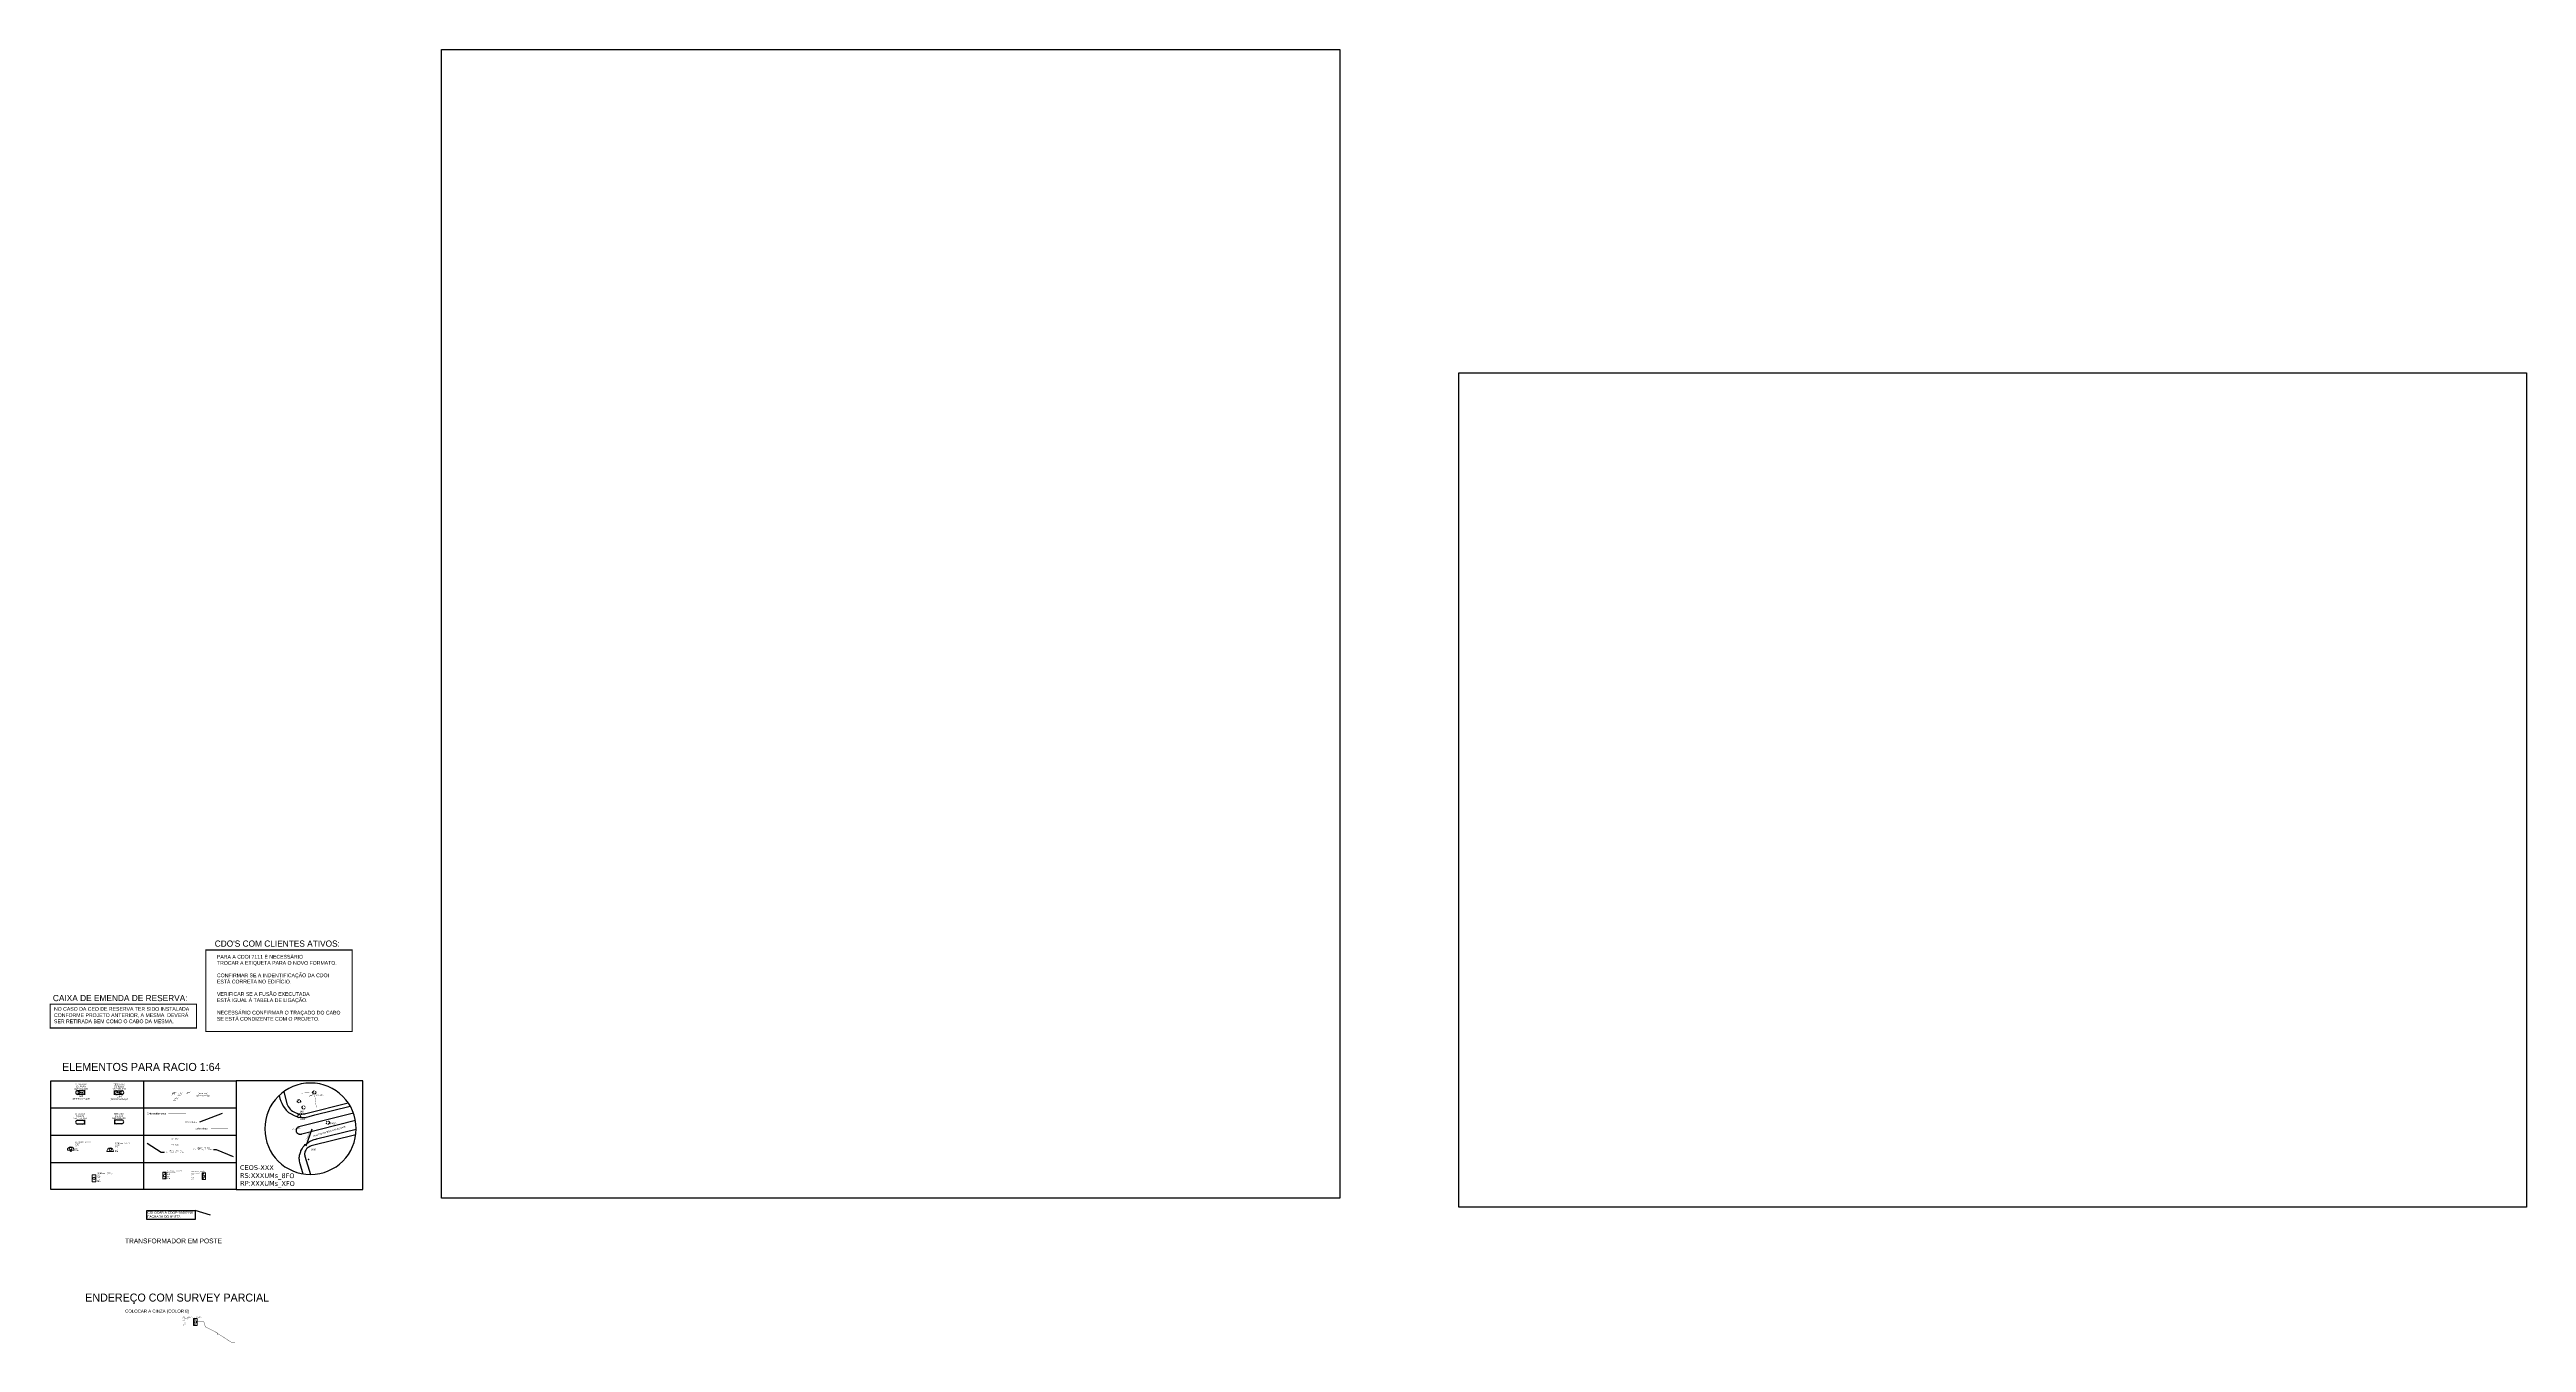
# Model space of a CAD drawing. Header units: metres. Extents: x -3001 to -785, y 7610 to 10181.
# Drawn here: x -3001 to -1450, y 7610 to 8420 of the extents above.
import ezdxf
from ezdxf.enums import TextEntityAlignment as Align

# ---------------------------------------------------------------- set-up
doc = ezdxf.new("R2010")
doc.units = ezdxf.units.M
doc.header["$LTSCALE"] = 0.001
doc.header["$PDMODE"] = 33
doc.header["$PDSIZE"] = 0.5
doc.linetypes.add('PHANTOM2', pattern=[1.25, 0.625, -0.125, 0.125, -0.125, 0.125, -0.125])
doc.layers.get('Defpoints').update_dxf_attribs({"color": 1})
for name, color, linetype in [('10.0-Cartográfico', 252, 'Continuous'), ('10.1-Caixas Subterrâneas', 5, 'Continuous'), ('10.2-Nº Policía', 7, 'Continuous'), ('10.3 - Caixas Subterrâneas', 5, 'Continuous'), ('10.3-Nome das Ruas', 252, 'Continuous'), ('20.4-CEOS', 1, 'Continuous'), ('20.5-CEO', 1, 'Continuous'), ('20.8-Legenda', 1, 'Continuous'), ('90.0-Infra-estruturas novas', 30, 'Continuous'), ('90.1-Celulização - CABO 1', 6, 'Continuous'), ('CAP a instalar', 1, 'Continuous'), ('CD a instalar', 1, 'Continuous'), ('Folga', 1, 'Continuous'), ('label_cabos', 7, 'Continuous'), ('Legenda', 1, 'Continuous'), ('Nós', 1, 'Continuous'), ('Subida Lateral', 5, 'Continuous')]:
    doc.layers.add(name, color=color, linetype=linetype)
for name, color, linetype, lineweight in [('10.1-Caixas Subt. @PROJ', 180, 'Continuous', 0), ('10.4-Postes', 1, 'Continuous', 0), ("20.0-LEGENDA DOS CDO'S", 1, 'Continuous', 0), ('20.1-CDO_INTERIOR', 1, 'Continuous', 0), ('20.2-CDO_POSTE', 1, 'Continuous', 5), ('20.3-CDO_SUBTERRÂNEA', 1, 'Continuous', 5), ('20.6-CORDOALHA_SUPORTE', 7, 'Continuous', 25)]:
    doc.layers.add(name, color=color, linetype=linetype, lineweight=lineweight)
for name, color, linetype, plot in [('10.6-Traçado Aéreo', 1, 'Continuous', False), ('DROP DE CLIENTE', 140, 'Continuous', False), ('EXTRA', 50, 'Continuous', False)]:
    doc.layers.add(name, color=color, linetype=linetype, plot=plot)
doc.layers.get('10.4-Postes').off()
doc.styles.add('ARIAL', font='arial.ttf')
doc.styles.add('siredit', font='verdana.ttf')
doc.linetypes.add('FENCELINE1', pattern='A,0.25,-0.1,[133,ltypeshp.shx,S=0.1,R=0,X=-0.1,Y=0],-0.1,1', length=1.45)
doc.dimstyles.new('CC', dxfattribs={"dimtxt": 0.8, "dimasz": 2, "dimexe": 0.18, "dimexo": 0.0625, "dimgap": 0.09, "dimtad": 0, "dimdec": 0, "dimrnd": 1, "dimzin": 0, "dimdsep": 46, "dimtxsty": 'siredit', "dimblk": 'NONE', "dimcen": 0, "dimse1": 1, "dimse2": 1, "dimsd1": 1, "dimsd2": 1, "dimclrt": 7, "dimadec": 0, "dimazin": 0, "dimtfac": 1, "dimtdec": 0, "dimtofl": 0, "dimtmove": 0, "dimatfit": 3, "dimfxl": 0, "dimtolj": 1, "dimtzin": 0, "dimarcsym": 0})
doc.dimstyles.new('CL', dxfattribs={"dimtxt": 0.8, "dimasz": 2, "dimexe": 0.18, "dimexo": 0.0625, "dimgap": 0.09, "dimtad": 0, "dimdec": 0, "dimrnd": 1, "dimzin": 0, "dimdsep": 46, "dimtxsty": 'siredit', "dimblk": 'NONE', "dimcen": 0, "dimse1": 1, "dimse2": 1, "dimsd1": 1, "dimsd2": 1, "dimclrt": 7, "dimadec": 0, "dimazin": 0, "dimtfac": 1, "dimtdec": 0, "dimtofl": 0, "dimtmove": 0, "dimatfit": 3, "dimfxl": 0, "dimtolj": 1, "dimtzin": 0, "dimarcsym": 0})

# ---------------------------------------------------------------- blocks, each defined once
blk = doc.blocks.new('CORDOALHA')
at = {"layer": '20.6-CORDOALHA_SUPORTE', "const_width": 0.4}
for points in [[(-7.2, 0), (-9.5, 1.2, 1.175638), (-9.7, -1.3), (-7.2, 0)], [(7.3, 0), (9.8, -1.3, 1.175638), (9.7, 1.2), (7.3, 0)]]:
    blk.add_lwpolyline(points, format="xyb", dxfattribs=at)
for points in [[(-6.6, 0), (-2.1, 0)], [(2, 0), (6.5, 0)]]:
    blk.add_lwpolyline(points, dxfattribs=at)
at = {"layer": '20.6-CORDOALHA_SUPORTE', "style": 'ARIAL'}
blk.add_text('4,8', height=1.8, dxfattribs=at).set_placement((0.1, 0), align=Align.MIDDLE_CENTER)
blk = doc.blocks.new('A$C07E14978')
at = {"layer": 'Folga', "color": 1, "const_width": 0.137}
for points in [[(2.2, 0.3), (0, 0.3), (0.5, 0.1)], [(2.2, 2.9), (4.4, 2.9), (4, 3.1)]]:
    blk.add_lwpolyline(points, dxfattribs=at)
at = {"layer": 'Folga', "color": 1, "const_width": 0.146}
blk.add_lwpolyline([(2.2, 2.9, 1.000012), (2.2, 0.3, 0.999978)], format="xyb", close=True, dxfattribs=at)
at = {"layer": 'Folga', "color": 1}
blk.add_text('10m', height=0.659, dxfattribs=at).set_placement((1.4, 1.3))
blk = doc.blocks.new('CEO_CT_DRT')
at = {"layer": '20.5-CEO', "color": 0}
for p, q in [((-1.6, 1.3), (1.8, 1.3)), ((1.8, -1.1), (-1.6, -1.1))]:
    blk.add_line(p, q, dxfattribs=at)
blk.add_lwpolyline([(-2.8, 1.5), (-2.8, -1.4)], dxfattribs=at)
for centre, start, end in [((-1.6, 0.1), 90, 270), ((1.8, 0.1), 270, 90)]:
    blk.add_arc(centre, 1.2, start, end, dxfattribs=at)
at = {"layer": '20.5-CEO', "color": 7, "style": 'siredit'}
for tag, p in [('CEO_Nº', (0.1, 5.6)), ('LOCAL', (0.1, 4.2)), ('SAP', (0.1, 3)), ('FIBRAS_RESERVA', (0.1, -1.9))]:
    blk.add_attdef(tag, text='', height=1.01, dxfattribs=at).set_placement(p, align=Align.TOP_CENTER)
blk = doc.blocks.new('CEO_CT_ESQ')
at = {"layer": '20.5-CEO', "color": 0}
for p, q in [((-1.6, 1.2), (1.8, 1.2)), ((1.8, -1.2), (-1.6, -1.2))]:
    blk.add_line(p, q, dxfattribs=at)
blk.add_lwpolyline([(3, -1.4), (3, 1.5)], dxfattribs=at)
for centre, start, end in [((-1.6, 0), 90, 270), ((1.8, 0), 270, 90)]:
    blk.add_arc(centre, 1.2, start, end, dxfattribs=at)
at = {"layer": '20.5-CEO', "color": 7, "style": 'siredit'}
for tag, p in [('CEO_Nº', (0.1, 5.6)), ('LOCAL', (0.1, 4.2)), ('SAP', (0.1, 3)), ('FIBRAS_RESERVA', (0.1, -1.9))]:
    blk.add_attdef(tag, text='', height=1.01, dxfattribs=at).set_placement(p, align=Align.TOP_CENTER)
blk = doc.blocks.new('*D75')
at = {"layer": 'Defpoints', "color": 0}
for p in [(-2931.9, 7735.8), (-2913.6, 7738.1), (-2913.6, 7736.2)]:
    blk.add_point(p, dxfattribs=at)
at = {"layer": 'label_cabos', "color": 7, "insert": (-2922.8, 7737.9), "char_height": 0.8, "attachment_point": 5, "rotation": 1.3239, "style": 'siredit'}
blk.add_mtext('\\A1;CC=18m', dxfattribs=at)
blk = doc.blocks.new('_None')
blk = doc.blocks.new('*D76')
at = {"layer": 'Defpoints', "color": 0, "ltscale": 0.5}
for p in [(-2931.7, 7735.6), (-2913.4, 7736), (-2913.4, 7734.6)]:
    blk.add_point(p, dxfattribs=at)
at = {"layer": 'label_cabos', "color": 7, "ltscale": 0.5, "insert": (-2922.5, 7734.4), "char_height": 0.8, "attachment_point": 5, "rotation": 1.3239, "style": 'siredit'}
blk.add_mtext('\\A1;CL=18m', dxfattribs=at)
blk = doc.blocks.new('DV')
at = {"linetype": 'Continuous'}
blk.add_circle((0, 0), 0.00000275, dxfattribs=at)
blk = doc.blocks.new('MHMZ')
at = {"layer": '10.3 - Caixas Subterrâneas', "linetype": 'PHANTOM2'}
blk.add_circle((0, 0), 1, dxfattribs=at)
blk = doc.blocks.new('FNDM')
at = {"color": 0}
for p, q in [((0, 0.000002), (-0.000002, 0)), ((0.000001, 0.000001), (-0.000001, 0.000001)), ((-0.000001, 0.000001), (-0.000001, -0.000001)), ((0.000002, 0), (0, 0.000002)), ((0.000001, -0.000001), (0.000001, 0.000001)), ((-0.000002, 0), (0, -0.000002)), ((-0.000001, -0.000001), (0.000001, -0.000001)), ((0, -0.000002), (0.000002, 0))]:
    blk.add_line(p, q, dxfattribs=at)
blk = doc.blocks.new('A$C30E733EA')
at = {"layer": '20.8-Legenda', "color": 7, "style": 'siredit'}
for tag, p in [('CEOS-X', (8.4, 12.4)), ('RS:', (8.5, 7.4)), ('RP:', (8.5, 2.4))]:
    blk.add_attdef(tag, text='', height=2.99, rotation=359.69, dxfattribs=at).set_placement(p, align=Align.MIDDLE_CENTER)
blk = doc.blocks.new('*D77')
at = {"layer": 'Defpoints', "color": 0}
for p in [(-2827, 7748.2), (-2866.2, 7739.4), (-2865.9, 7738.3)]:
    blk.add_point(p, dxfattribs=at)
at = {"color": 7, "insert": (-2846.7, 7744.4), "char_height": 0.8, "attachment_point": 5, "rotation": 14.1599, "style": 'siredit'}
blk.add_mtext('\\A1;CC=40m', dxfattribs=at)
blk = doc.blocks.new('*D78')
at = {"layer": 'Defpoints', "color": 0}
for p in [(-2836.9, 7744.3), (-2841.6, 7734), (-2840.6, 7733.7)]:
    blk.add_point(p, dxfattribs=at)
at = {"color": 7, "insert": (-2839.8, 7739.4), "char_height": 0.8, "attachment_point": 5, "rotation": 71.1144, "style": 'siredit'}
blk.add_mtext('\\A1;CL=11m', dxfattribs=at)
blk = doc.blocks.new('CEOS_RP_CT_DRT')
at = {"layer": '20.4-CEOS', "color": 0}
for p, q in [((-4.5, 1.2), (-1.2, 1.2)), ((-1.2, -1.2), (-4.5, -1.2))]:
    blk.add_line(p, q, dxfattribs=at)
for points in [[(-5.7, -1.4), (-5.7, 1.4)], [(-3.8, 0), (-4.6, 0)], [(-2.5, 0.5), (-1.5, 0.5)], [(-2.5, -0.5), (-1.5, -0.5)]]:
    blk.add_lwpolyline(points, dxfattribs=at)
blk.add_lwpolyline([(-3.8, 0, 0, 1.47, 0), (-2.4, 0, 1.47, 1.47, 0)], format="xyseb", dxfattribs=at)
for centre, start, end in [((-4.5, 0), 90, 270), ((-1.2, 0), 270, 90)]:
    blk.add_arc(centre, 1.19, start, end, dxfattribs=at)
at = {"layer": '20.4-CEOS', "color": 7, "style": 'siredit'}
for tag, p in [('Nº_DA_CEOS', (-2.9, 5.6)), ('LOCAL', (-2.9, 4.2)), ('SAP', (-2.9, 2.8)), ('RACIO_SPLITAGEM', (-2.9, -1.9)), ('FIBRAS_SPLITTER', (-2.9, -3.6)), ('RESERVA_FINAIS', (-2.9, -6.4)), ('FIBRAS_TOP_C', (-2.9, -5.1))]:
    blk.add_attdef(tag, text='', height=1.01, dxfattribs=at).set_placement(p, align=Align.TOP_CENTER)
blk = doc.blocks.new('CEOS_RP_CT_ESQ')
at = {"layer": '20.4-CEOS', "color": 0}
for p, q in [((1.2, 1.2), (4.5, 1.2)), ((4.5, -1.2), (1.2, -1.2))]:
    blk.add_line(p, q, dxfattribs=at)
for points in [[(2.5, 0.5), (1.5, 0.5)], [(3.8, 0), (4.6, 0)], [(5.7, 1.4), (5.7, -1.4)], [(2.5, -0.5), (1.5, -0.5)]]:
    blk.add_lwpolyline(points, dxfattribs=at)
blk.add_lwpolyline([(3.8, 0, 0, 1.47, 0), (2.4, 0, 1.47, 1.47, 0)], format="xyseb", dxfattribs=at)
for centre, start, end in [((1.2, 0), 90, 270), ((4.5, 0), 270, 90)]:
    blk.add_arc(centre, 1.19, start, end, dxfattribs=at)
at = {"layer": '20.4-CEOS', "color": 7, "style": 'siredit'}
for tag, p in [('Nº_DA_CEOS', (3.3, 5.6)), ('LOCAL', (3.3, 4.2)), ('SAP', (3.3, 2.8)), ('RACIO_SPLITAGEM', (3.3, -1.9)), ('FIBRAS_SPLITTER', (3.3, -3.6)), ('RESERVA_FINAIS', (3.3, -6.4)), ('FIBRAS_TOP_C', (3.3, -5.1))]:
    blk.add_attdef(tag, text='', height=1.01, dxfattribs=at).set_placement(p, align=Align.TOP_CENTER)
blk = doc.blocks.new('CDOE_CT_CS_DESENHO')
at = {"layer": '20.1-CDO_INTERIOR', "color": 0, "lineweight": 18}
blk.add_lwpolyline([(1.1, -2.1), (1.1, 2.1), (-1.1, 2.1), (-1.1, -2.1)], close=True, dxfattribs=at)
blk.add_circle((0, 0), 0.68, dxfattribs=at)
blk = doc.blocks.new('CDOE_CT_POST_DESENHO')
at = {"color": 0}
blk.add_line((2.1, 0.4), (-2.1, 0.4), dxfattribs=at)
for centre, radius in [((0, 1.4), 0.733), ((0, 0), 0.393)]:
    blk.add_circle(centre, radius, dxfattribs=at)
blk.add_arc((0, 0.4), 2.12, 0, 180, dxfattribs=at)
blk = doc.blocks.new('CDOE_CT_FAC_DESENHO')
at = {"color": 0}
blk.add_line((2.1, 0), (-2.1, 0), dxfattribs=at)
blk.add_circle((0, 1), 0.733, dxfattribs=at)
blk.add_arc((0, 0), 2.12, 0, 180, dxfattribs=at)
blk = doc.blocks.new('CDOE_CT_CS')
at = {"layer": "20.0-LEGENDA DOS CDO'S", "color": 0, "style": 'ARIAL'}
for tag, p in [('CDO_N', (0.2, 5.2)), ('CAIXA_SUBTERRANEA', (0.2, 4)), ('SAP', (0.2, 2.9)), ('1:XX', (0.2, 1.2)), ('UMS', (0.2, 0.2))]:
    blk.add_attdef(tag, p, '', height=0.68, rotation=359.9724, dxfattribs=at)
blk.add_attdef('FIBRAS_UTILIZADAS', text='', height=0.68, rotation=359.9724, dxfattribs=at).set_placement((7.9, 5.2), align=Align.CENTER)
blk = doc.blocks.new('CDOI_CT_DRT')
at = {"layer": '20.1-CDO_INTERIOR', "color": 0, "lineweight": 18}
blk.add_lwpolyline([(2.1, -2.1), (2.1, 2.1), (0, 2.1), (0, -2.1)], close=True, dxfattribs=at)
blk.add_circle((1.1, 0), 0.68, dxfattribs=at)
blk.add_arc((0, 0), 2.13, 269.9724, 89.9724, dxfattribs=at)
at = {"layer": "20.0-LEGENDA DOS CDO'S", "color": 0, "style": 'ARIAL'}
for tag, p in [('CDO_N', (2.6, 2.7)), ('SURVEY', (2.6, 1.6)), ('SAP', (2.6, 0.6)), ('1:XX', (2.6, -1.1)), ('UMS', (2.6, -2.1))]:
    blk.add_attdef(tag, p, '', height=0.68, rotation=359.9724, dxfattribs=at)
blk.add_attdef('FIBRAS_UTILIZADAS', text='', height=0.68, rotation=359.9724, dxfattribs=at).set_placement((10.3, 2.7), align=Align.CENTER)
blk = doc.blocks.new('CDOI_CT_ESQ')
at = {"layer": '20.1-CDO_INTERIOR', "color": 0, "lineweight": 18}
blk.add_lwpolyline([(-2.1, -2.1), (-2.1, 2.1), (0, 2.1), (0, -2.1)], close=True, dxfattribs=at)
blk.add_circle((-1.1, 0), 0.68, dxfattribs=at)
blk.add_arc((0, 0), 2.13, 90.0276, 270.0276, dxfattribs=at)
at = {"layer": "20.0-LEGENDA DOS CDO'S", "color": 0, "style": 'ARIAL'}
for tag, p in [('SURVEY', (-9.3, 1.6)), ('SAP', (-9.3, 0.6)), ('CDO_N', (-9.3, 2.7)), ('1:XX', (-9.3, -1.1)), ('UMS', (-9.3, -2.1))]:
    blk.add_attdef(tag, p, '', height=0.68, rotation=359.9724, dxfattribs=at)
blk.add_attdef('FIBRAS_UTILIZADAS', text='', height=0.68, rotation=359.9724, dxfattribs=at).set_placement((-1.6, 2.7), align=Align.CENTER)
blk = doc.blocks.new('CDOE_CT_POSTE')
at = {"layer": "20.0-LEGENDA DOS CDO'S", "color": 0, "style": 'ARIAL'}
for tag, p in [('CDO_N', (0.1, 5.2)), ('CORDOALHA', (0.1, 4)), ('SAP', (0.1, 3)), ('1:XX', (0.1, 1.2)), ('UMS', (0.1, 0.2))]:
    blk.add_attdef(tag, p, '', height=0.68, rotation=0.118, dxfattribs=at)
blk.add_attdef('FIBRAS_UTILIZADAS', text='', height=0.68, rotation=0.118, dxfattribs=at).set_placement((7.8, 5.3), align=Align.CENTER)
blk = doc.blocks.new('MHMX')
at = {"layer": '10.3 - Caixas Subterrâneas', "linetype": 'PHANTOM2'}
blk.add_circle((0, 0), 1, dxfattribs=at)
blk = doc.blocks.new('A$C641C6A9C')
at = {"layer": 'Folga', "color": 1, "const_width": 0.0963}
for points in [[(1.6, 0.2), (0, 0.2), (0.3, 0)], [(1.6, 2), (3.1, 2), (2.8, 2.2)]]:
    blk.add_lwpolyline(points, dxfattribs=at)
at = {"layer": 'Folga', "color": 1, "const_width": 0.103}
blk.add_lwpolyline([(1.6, 2, 1.000012), (1.6, 0.2, 0.999978)], format="xyb", close=True, dxfattribs=at)
at = {"layer": 'Folga', "color": 1}
blk.add_text('15m', height=0.462, dxfattribs=at).set_placement((1, 0.9))
blk = doc.blocks.new('LEGENDA DOS CABOS')
at = {"layer": 'EXTRA', "color": 0, "style": 'siredit'}
for tag, p in [('ID', (4.6, 1)), ('XX', (9, 1))]:
    blk.add_attdef(tag, text='', height=0.48, rotation=359.69, dxfattribs=at).set_placement(p, align=Align.MIDDLE_CENTER)
at = {"layer": 'Legenda', "color": 0, "style": 'siredit'}
for tag, p in [('TIPO_CABO', (1.3, 0)), ('CABO', (4.7, -0.1)), ('/', (6.8, -0.1)), ('METROS', (10, -0.1))]:
    blk.add_attdef(tag, text='', height=0.8, rotation=359.69, dxfattribs=at).set_placement(p, align=Align.MIDDLE_CENTER)

msp = doc.modelspace()

# ---------------------------------------------------------------- linework, layer by layer
for p, q in [((-2942.5, 7774.4), (-2942.5, 7706.3)), ((-3000.6, 7757.4), (-2884.5, 7757.4)), ((-3000.6, 7740.4), (-2884.5, 7740.4)), ((-3000.6, 7723.3), (-2884.5, 7723.3))]:
    msp.add_line(p, q)
at = {"color": 5, "const_width": 0.778}
msp.add_lwpolyline([(-2903.5, 7856.3), (-2811.8, 7856.3), (-2811.8, 7805.3), (-2903.5, 7805.3)], close=True, dxfattribs=at)
at = {"color": 3, "const_width": 0.778}
msp.add_lwpolyline([(-3001, 7822.4), (-2909.3, 7822.4), (-2909.3, 7807.5), (-3001, 7807.5)], close=True, dxfattribs=at)
msp.add_lwpolyline([(-3000.6, 7774.4), (-2884.5, 7774.4), (-2884.5, 7706.3), (-3000.6, 7706.3)], close=True)
msp.add_lwpolyline([(-2884.5, 7706.3), (-2805.1, 7706.3), (-2805.1, 7774.4), (-2884.5, 7774.4)])
msp.add_lwpolyline([(-2837.9, 7773, 1), (-2837.9, 7715.7, 1)], format="xyb", close=True)
at = {"color": 3}
msp.add_lwpolyline([(-2940.5, 7693.2), (-2910.1, 7693.2), (-2910.1, 7687.5), (-2940.5, 7687.5)], close=True, dxfattribs=at)
at = {"layer": '10.0-Cartográfico'}
for points in [[(-2857.6, 7765.2), (-2857.1, 7763.3), (-2856.5, 7761.7), (-2855.9, 7760.3), (-2855.1, 7758.6), (-2854.1, 7757.4), (-2853.1, 7756.1), (-2851.6, 7754.6), (-2850.1, 7753.7), (-2848.2, 7752.7), (-2846, 7751.9), (-2843.8, 7751.5), (-2842.7, 7751.4), (-2841.5, 7751.5), (-2838.8, 7752.1), (-2835.1, 7753.1), (-2835.1, 7753.1), (-2813.1, 7758.6)], [(-2854.7, 7767.6), (-2852.7, 7760), (-2852.3, 7759.1), (-2851.9, 7758.3), (-2851.3, 7757.5), (-2850.7, 7756.7), (-2850, 7756.1), (-2849.2, 7755.4), (-2848.4, 7754.9), (-2847.5, 7754.5), (-2846.5, 7754.1), (-2845.6, 7753.8), (-2844.5, 7753.7), (-2843.5, 7753.6)], [(-2843.5, 7753.6), (-2842.5, 7753.7), (-2841.5, 7753.8), (-2840.8, 7753.9), (-2814.3, 7760.5)], [(-2810.9, 7754.1), (-2845.3, 7745.5), (-2845.6, 7745.4), (-2845.8, 7745.3), (-2846.1, 7745), (-2846.4, 7744.7), (-2846.6, 7744.5), (-2846.7, 7744.2), (-2846.8, 7744), (-2846.9, 7743.6), (-2846.9, 7743.5), (-2846.9, 7743.1)], [(-2846.9, 7743.1), (-2846.9, 7742.9), (-2846.8, 7742.7), (-2846.8, 7742.5), (-2846.7, 7742.2), (-2846.5, 7742), (-2846.4, 7741.8), (-2846.2, 7741.6), (-2845.9, 7741.4), (-2845.7, 7741.2), (-2845.5, 7741.2), (-2845.3, 7741.1), (-2845, 7741), (-2844.7, 7740.9), (-2844.5, 7740.9), (-2844.1, 7740.9), (-2843.9, 7740.9), (-2843.6, 7741), (-2843.3, 7741.1), (-2809.7, 7749.7)], [(-2844.9, 7725.5), (-2844.9, 7726.3), (-2844.8, 7727), (-2844.7, 7727.6), (-2844.7, 7727.9), (-2844.4, 7728.9), (-2844.2, 7729.5), (-2844, 7730.2), (-2843.9, 7730.6), (-2843.6, 7731.1), (-2843.2, 7731.7), (-2843, 7732.1), (-2842.4, 7733), (-2842, 7733.5), (-2841.7, 7733.9), (-2841.2, 7734.4), (-2840.7, 7734.8), (-2840.2, 7735.2), (-2839.4, 7735.8), (-2839.1, 7736), (-2838.5, 7736.4), (-2837.7, 7736.8), (-2837, 7737.1), (-2836.6, 7737.3), (-2836.2, 7737.4), (-2835.5, 7737.7), (-2834.8, 7737.8), (-2834.4, 7737.9), (-2834.1, 7738), (-2809.2, 7744.2)], [(-2809.5, 7740.5), (-2837.4, 7733.6), (-2837.8, 7733.4), (-2838.4, 7733.2), (-2838.9, 7732.9), (-2839.4, 7732.6), (-2839.9, 7732.3), (-2840.3, 7731.8), (-2840.6, 7731.4), (-2840.9, 7730.9), (-2841.2, 7730.4), (-2841.4, 7729.9), (-2841.5, 7729.3), (-2841.6, 7728.8), (-2841.6, 7728.2), (-2841.5, 7727.6), (-2841.4, 7727.1), (-2838, 7715.7)], [(-2842.5, 7716), (-2844.3, 7722.3), (-2844.5, 7722.9), (-2844.6, 7723.3), (-2844.7, 7724), (-2844.8, 7724.8), (-2844.9, 7725.5)]]:
    msp.add_lwpolyline(points, dxfattribs=at)
at = {"layer": '10.6-Traçado Aéreo'}
msp.add_lwpolyline([(-2840.6, 7733.7), (-2836.9, 7744.3)], dxfattribs=at)
at = {"layer": '20.1-CDO_INTERIOR', "color": 8, "lineweight": 18}
msp.add_lwpolyline([(-2911.1, 7621.1), (-2911.1, 7625.4), (-2909, 7625.4), (-2909, 7621.1)], close=True, dxfattribs=at)
msp.add_circle((-2910, 7623.3), 0.68, dxfattribs=at)
msp.add_arc((-2909, 7623.3), 2.13, 90.0276, 270.0276, dxfattribs=at)
at = {"layer": '20.6-CORDOALHA_SUPORTE', "const_width": 0.139}
for points in [[(-2908.1, 7766.8, -1.175638), (-2908.1, 7766)], [(-2902.5, 7766.8, 1.175638), (-2902.6, 7766)]]:
    msp.add_lwpolyline(points, format="xyb", dxfattribs=at)
for points in [[(-2907.6, 7766.4), (-2906, 7766.4)], [(-2904.6, 7766.4), (-2903, 7766.4)]]:
    msp.add_lwpolyline(points, dxfattribs=at)
at = {"layer": '90.0-Infra-estruturas novas', "const_width": 0.15}
for points in [[(-2835.5, 7767.1), (-2843.5, 7766.7)], [(-2834.2, 7757.4), (-2835.5, 7767.1)]]:
    msp.add_lwpolyline(points, dxfattribs=at)
at = {"layer": 'CAP a instalar', "linetype": 'FENCELINE1', "ltscale": 30, "const_width": 0.2}
msp.add_lwpolyline([(-2900.3, 7744.4), (-2889.5, 7744.4)], dxfattribs=at)
at = {"layer": 'CAP a instalar', "color": 8, "linetype": 'FENCELINE1', "ltscale": 30, "const_width": 0.2}
for points in [[(-2897.5, 7617.1), (-2903.8, 7620.3), (-2904.7, 7623.4), (-2909, 7623.4)], [(-2885.1, 7610.6), (-2887.5, 7610.6), (-2895.1, 7615.5)]]:
    msp.add_lwpolyline(points, dxfattribs=at)
at = {"layer": 'CD a instalar', "linetype": 'ByBlock', "const_width": 0.2}
msp.add_lwpolyline([(-2927, 7753.9), (-2916, 7753.9)], dxfattribs=at)
at = {"layer": 'DROP DE CLIENTE'}
msp.add_line((-2907.2, 7748.6), (-2893.1, 7754.2), dxfattribs=at)
at = {"layer": 'EXTRA', "color": 3}
for points in [[(-2755.8, 7700.8), (-2755.8, 8420.5), (-2193, 8420.5), (-2193, 7700.8)], [(-2118.5, 8218), (-1449.6, 8218), (-1449.6, 7695.3), (-2118.5, 7695.3)]]:
    msp.add_lwpolyline(points, close=True, dxfattribs=at)
at = {"layer": 'Folga', "color": 1, "const_width": 0.0963}
for points in [[(-2923.7, 7765.5), (-2925.2, 7765.5), (-2924.9, 7765.3)], [(-2923.7, 7767.3), (-2922.1, 7767.3), (-2922.4, 7767.5)]]:
    msp.add_lwpolyline(points, dxfattribs=at)
at = {"layer": 'Folga', "color": 1, "const_width": 0.103}
msp.add_lwpolyline([(-2923.7, 7767.3, 1.000012), (-2923.7, 7765.5, 0.999978)], format="xyb", close=True, dxfattribs=at)
at = {"layer": 'Subida Lateral', "color": 5, "const_width": 0.2}
for points in [[(-2913.1, 7767.5), (-2914.1, 7767.1), (-2913.9, 7766.8), (-2915, 7767), (-2914.8, 7766.7), (-2915.7, 7766.1)], [(-2836.3, 7765.8), (-2837.3, 7765.4), (-2837, 7765.1), (-2838.2, 7765.3), (-2838, 7765), (-2838.9, 7764.4)]]:
    msp.add_lwpolyline(points, dxfattribs=at)
at = {"layer": 'Subida Lateral', "color": 8, "const_width": 0.2}
msp.add_lwpolyline([(-2895.1, 7615.5), (-2896, 7616), (-2896.3, 7615.6), (-2896.5, 7616.7), (-2896.7, 7616.5), (-2897.5, 7617.1)], dxfattribs=at)

# ---------------------------------------------------------------- block references
at = {"layer": '10.0-Cartográfico', "xscale": 100000, "yscale": 100000, "zscale": 100000}
msp.add_blockref('DV', (-2843.5, 7753.6), dxfattribs=at)
at = {"layer": '10.1-Caixas Subt. @PROJ', "rotation": 335.636485716616}
msp.add_blockref('MHMZ', (-2835.5, 7767.1), dxfattribs=at)
at = {"layer": '10.1-Caixas Subterrâneas'}
for name, p in [('MHMZ', (-2845.1, 7761.6)), ('MHMZ', (-2845.1, 7752.2)), ('MHMX', (-2842.2, 7757.7)), ('MHMZ', (-2827, 7748.2))]:
    msp.add_blockref(name, p, dxfattribs=at)
at = {"layer": '10.4-Postes', "color": 1}
msp.add_blockref('CDOI_CT_ESQ', (-2903.6, 7714.6), dxfattribs=at).add_auto_attribs({'CDO_N': 'CDOI--XXX', 'FIBRAS_UTILIZADAS': '(XX/YY)', 'SURVEY': 'SV-XXXXXX', 'SAP': 'SAP', '1:XX': '1:64', 'UMS': 'UMs'})
at = {"layer": "20.0-LEGENDA DOS CDO'S"}
for name, p, values in [('CDOE_CT_POSTE', (-2985.3, 7730.3), {'CDO_N': 'CDOE-XXX', 'CORDOALHA': 'CORD', 'SAP': 'SAP', '1:XX': '1:64', 'UMS': 'UMs', 'FIBRAS_UTILIZADAS': '(XX/YY)'}), ('CDOE_CT_POSTE', (-2960.5, 7729.7), {'CDO_N': 'CDOE-XXX', 'CORDOALHA': 'CORD', 'SAP': 'FAC', '1:XX': '1:64', 'UMS': 'UMs', 'FIBRAS_UTILIZADAS': '(XX/YY)'}), ('CDOE_CT_CS', (-2971.7, 7710.9), {'CDO_N': 'CDOE-XXX', 'FIBRAS_UTILIZADAS': '(XX/YY)', 'CAIXA_SUBTERRANEA': 'CS-', 'SAP': 'SAP', '1:XX': '1:64', 'UMS': 'UMs'})]:
    msp.add_blockref(name, p, dxfattribs=at).add_auto_attribs(values)
at = {"layer": '20.1-CDO_INTERIOR'}
msp.add_blockref('CDOI_CT_DRT', (-2930.4, 7715), dxfattribs=at).add_auto_attribs({'CDO_N': 'CDOI-XXX', 'FIBRAS_UTILIZADAS': '(XX/YY)', 'SURVEY': 'SV-XXXXXX', 'SAP': 'SAP', '1:XX': '1:64', 'UMS': 'UMs'})
at = {"layer": '20.2-CDO_POSTE'}
for name, p in [('CDOE_CT_POST_DESENHO', (-2988.1, 7730.5)), ('CDOE_CT_FAC_DESENHO', (-2963.4, 7730.2))]:
    msp.add_blockref(name, p, dxfattribs=at)
at = {"layer": '20.3-CDO_SUBTERRÂNEA'}
msp.add_blockref('CDOE_CT_CS_DESENHO', (-2973.5, 7713.3), dxfattribs=at)
at = {"layer": '20.4-CEOS'}
ref = msp.add_blockref('CEOS_RP_CT_ESQ', (-2985.1, 7767.1), dxfattribs=at)
ref.add_attrib('Nº_DA_CEOS', 'CEOS-XXX', dxfattribs={"color": 7, "height": 1.01, "style": 'siredit'}).set_placement((-2981.8, 7772.7), align=Align.TOP_CENTER)
ref.add_attrib('LOCAL', 'CS-XXXX', dxfattribs={"color": 7, "height": 1.01, "style": 'siredit'}).set_placement((-2981.8, 7771.4), align=Align.TOP_CENTER)
ref.add_attrib('SAP', 'SAP 321408', dxfattribs={"color": 7, "height": 1.01, "style": 'siredit'}).set_placement((-2981.8, 7769.9), align=Align.TOP_CENTER)
ref.add_attrib('RACIO_SPLITAGEM', '1:64', dxfattribs={"color": 7, "height": 1.01, "style": 'siredit'}).set_placement((-2981.8, 7765.2), align=Align.TOP_CENTER)
ref.add_attrib('FIBRAS_SPLITTER', '(Nº F Reserva)R', dxfattribs={"color": 7, "height": 1.01, "style": 'siredit'}).set_placement((-2981.8, 7763.6), align=Align.TOP_CENTER)
ref = msp.add_blockref('CEOS_RP_CT_DRT', (-2954.9, 7767), dxfattribs=at)
ref.add_attrib('Nº_DA_CEOS', 'CEOS-XXX', dxfattribs={"color": 7, "height": 1.01, "style": 'siredit'}).set_placement((-2957.8, 7772.6), align=Align.TOP_CENTER)
ref.add_attrib('LOCAL', 'CS-XXXX', dxfattribs={"color": 7, "height": 1.01, "style": 'siredit'}).set_placement((-2957.8, 7771.2), align=Align.TOP_CENTER)
ref.add_attrib('SAP', 'SAP 321408', dxfattribs={"color": 7, "height": 1.01, "style": 'siredit'}).set_placement((-2957.8, 7769.8), align=Align.TOP_CENTER)
ref.add_attrib('RACIO_SPLITAGEM', '1:64', dxfattribs={"color": 7, "height": 1.01, "style": 'siredit'}).set_placement((-2957.8, 7765.1), align=Align.TOP_CENTER)
ref.add_attrib('FIBRAS_SPLITTER', '(Nº F Reserva)R', dxfattribs={"color": 7, "height": 1.01, "style": 'siredit'}).set_placement((-2957.8, 7763.4), align=Align.TOP_CENTER)
at = {"layer": '20.5-CEO'}
ref = msp.add_blockref('CEO_CT_ESQ', (-2982.3, 7748.5), dxfattribs=at)
ref.add_attrib('CEO_Nº', 'CEO-XXX', dxfattribs={"color": 7, "height": 1.01, "style": 'siredit'}).set_placement((-2982.3, 7754.1), align=Align.TOP_CENTER)
ref.add_attrib('LOCAL', 'CS-XXX', dxfattribs={"color": 7, "height": 1.01, "style": 'siredit'}).set_placement((-2982.3, 7752.7), align=Align.TOP_CENTER)
ref.add_attrib('SAP', 'SAP 321406', dxfattribs={"color": 7, "height": 1.01, "style": 'siredit'}).set_placement((-2982.3, 7751.4), align=Align.TOP_CENTER)
ref = msp.add_blockref('CEO_CT_DRT', (-2957.9, 7748.6), dxfattribs=at)
ref.add_attrib('CEO_Nº', 'CEO-XXX', dxfattribs={"color": 7, "height": 1.01, "style": 'siredit'}).set_placement((-2957.9, 7754.2), align=Align.TOP_CENTER)
ref.add_attrib('LOCAL', 'CS-XXX', dxfattribs={"color": 7, "height": 1.01, "style": 'siredit'}).set_placement((-2957.9, 7752.8), align=Align.TOP_CENTER)
ref.add_attrib('SAP', 'SAP 321406', dxfattribs={"color": 7, "height": 1.01, "style": 'siredit'}).set_placement((-2957.9, 7751.5), align=Align.TOP_CENTER)
at = {"layer": '20.6-CORDOALHA_SUPORTE', "xscale": 0.3479096367955208, "yscale": 0.3479096367955208, "zscale": 0.3479096367955208}
msp.add_blockref('CORDOALHA', (-2905.3, 7765), dxfattribs=at)
at = {"layer": '90.1-Celulização - CABO 1'}
ref = msp.add_blockref('A$C30E733EA', (-2892.3, 7709.2), dxfattribs=at)
ref.add_attrib('CEOS-X', 'CEOS-XXX', dxfattribs={"layer": '20.8-Legenda', "color": 0, "height": 2.99, "rotation": 359.69, "style": 'siredit'}).set_placement((-2882.1, 7721.6), align=Align.TOP_LEFT)
ref.add_attrib('RS:', 'RS:XXXUMs_8FO', dxfattribs={"layer": '20.8-Legenda', "color": 0, "height": 2.992, "rotation": 359.69, "style": 'siredit'}).set_placement((-2882.1, 7716.6), align=Align.TOP_LEFT)
ref.add_attrib('RP:', 'RP:XXXUMs_XFO', dxfattribs={"layer": '20.8-Legenda', "color": 0, "height": 2.992, "rotation": 359.69, "style": 'siredit'}).set_placement((-2882, 7711.7), align=Align.TOP_LEFT)
at = {"layer": 'Folga', "xscale": 0.7017463766387664, "yscale": 0.7017463766387664, "zscale": 0.7017463766387664}
msp.add_blockref('A$C07E14978', (-2921.1, 7765.2), dxfattribs=at)
at = {"layer": 'label_cabos'}
msp.add_blockref('A$C641C6A9C', (-2923.9, 7762.1), dxfattribs=at)
at = {"layer": 'label_cabos', "color": 0}
ref = msp.add_blockref('LEGENDA DOS CABOS', (-2929.5, 7729.7), dxfattribs=at)
ref.add_attrib('ID', 'CEOS-XX', dxfattribs={"layer": 'EXTRA', "color": 0, "height": 0.48, "rotation": 359.69, "style": 'siredit'}).set_placement((-2924.9, 7730.7), align=Align.MIDDLE_CENTER)
ref.add_attrib('CABO', 'XXFO', dxfattribs={"layer": '20.8-Legenda', "color": 0, "height": 0.8, "rotation": 359.69, "style": 'siredit'}).set_placement((-2924.8, 7729.7), align=Align.MIDDLE_CENTER)
ref.add_attrib('METROS', 'CL=XXm', dxfattribs={"layer": '20.8-Legenda', "color": 0, "height": 0.8, "rotation": 359.69, "style": 'siredit'}).set_placement((-2919.4, 7729.7), align=Align.MIDDLE_CENTER)
ref.add_attrib('XX', 'TIPO_CABO', dxfattribs={"layer": 'EXTRA', "color": 0, "height": 0.48, "rotation": 359.69, "style": 'siredit'}).set_placement((-2920.4, 7730.7), align=Align.MIDDLE_CENTER)
ref.add_attrib('/', '/', dxfattribs={"layer": '20.8-Legenda', "color": 0, "height": 0.8, "rotation": 359.69, "style": 'siredit'}).set_placement((-2922.6, 7729.7), align=Align.MIDDLE_CENTER)
ref.add_attrib('TIPO_CABO', 'DD -', dxfattribs={"layer": '20.8-Legenda', "color": 0, "height": 0.8, "rotation": 359.69, "style": 'siredit'}).set_placement((-2928.1, 7729.7), align=Align.MIDDLE_CENTER)
ref = msp.add_blockref('LEGENDA DOS CABOS', (-2911.8, 7731.4), dxfattribs=at)
ref.add_attrib('ID', 'CEOS-XX', dxfattribs={"layer": 'EXTRA', "color": 0, "height": 0.48, "rotation": 359.69, "style": 'siredit'}).set_placement((-2907.2, 7732.4), align=Align.MIDDLE_CENTER)
ref.add_attrib('CABO', 'XXFO', dxfattribs={"layer": '20.8-Legenda', "color": 0, "height": 0.8, "rotation": 359.69, "style": 'siredit'}).set_placement((-2907.1, 7731.4), align=Align.MIDDLE_CENTER)
ref.add_attrib('METROS', 'CL=XXm', dxfattribs={"layer": '20.8-Legenda', "color": 0, "height": 0.8, "rotation": 359.69, "style": 'siredit'}).set_placement((-2901.7, 7731.4), align=Align.MIDDLE_CENTER)
ref.add_attrib('XX', 'TIPO_CABO', dxfattribs={"layer": 'EXTRA', "color": 0, "height": 0.48, "rotation": 359.69, "style": 'siredit'}).set_placement((-2902.8, 7732.4), align=Align.MIDDLE_CENTER)
ref.add_attrib('/', '/', dxfattribs={"layer": '20.8-Legenda', "color": 0, "height": 0.8, "rotation": 359.69, "style": 'siredit'}).set_placement((-2905, 7731.4), align=Align.MIDDLE_CENTER)
ref.add_attrib('TIPO_CABO', 'DD -', dxfattribs={"layer": '20.8-Legenda', "color": 0, "height": 0.8, "rotation": 359.69, "style": 'siredit'}).set_placement((-2910.5, 7731.4), align=Align.MIDDLE_CENTER)
at = {"layer": 'Nós', "color": 1, "xscale": 100000, "yscale": 100000, "zscale": 100000, "rotation": 11}
msp.add_blockref('FNDM', (-2839.1, 7725.1), dxfattribs=at)

# ---------------------------------------------------------------- texts
at = {"color": 5, "attachment_point": 1}
for s, insert, char_height, width in [("CDO'S COM CLIENTES ATIVOS:", (-2897.9, 7862.3), 3.889, 86.085), ('PARA A CDOI 7111 É NECESSÁRIO\\PTROCAR A ETIQUETA PARA O NOVO FORMATO.\\P\\PCONFIRMAR SE A INDENTIFICAÇÃO DA CDOI\\PESTÁ CORRETA NO EDIFÍCIO. \\P\\PVERIFICAR SE A FUSÃO EXECUTADA\\PESTÁ IGUAL À TABELA DE LIGAÇÃO.\\P\\PNECESSÁRIO CONFIRMAR O TRAÇADO DO CABO \\PSE ESTÁ CONDIZENTE COM O PROJETO.', (-2896.5, 7853.3), 2.334, 84.748)]:
    msp.add_mtext(s, dxfattribs=dict(at, insert=insert, char_height=char_height, width=width))
at = {"color": 3, "width": 143.95, "attachment_point": 1}
for s, insert, char_height in [('CAIXA DE EMENDA DE RESERVA:', (-2999.3, 7828.2), 3.889), ('NO CASO DA CEO DE RESERVA TER SIDO INSTALADA \\PCONFORME PROJETO ANTERIOR, A MESMA  DEVERÁ \\PSER RETIRADA BEM COMO O CABO DA MESMA.', (-2998.6, 7820.6), 2.334)]:
    msp.add_mtext(s, dxfattribs=dict(at, insert=insert, char_height=char_height))
at = {"width": 185.056, "attachment_point": 1}
for s, insert, char_height in [('ELEMENTOS PARA RACIO 1:64', (-2993.5, 7785.6), 5), ('TRANSFORMADOR EM POSTE', (-2954.1, 7675.6), 3), ('ENDEREÇO COM SURVEY PARCIAL', (-2979, 7641.1), 5)]:
    msp.add_mtext(s, dxfattribs=dict(at, insert=insert, char_height=char_height))
at = {"color": 0, "insert": (-2940.1, 7692.6), "char_height": 1.5, "width": 73.575, "attachment_point": 1}
msp.add_mtext('{\\C3;COLOCAR A CDOE-10402 NA \\PFACHADA DO Nº 872.}', dxfattribs=at)
at = {"color": 8, "insert": (-2954, 7631.1), "char_height": 2, "width": 185.056, "attachment_point": 1}
msp.add_mtext('COLOCAR A CINZA (COLOR 8)', dxfattribs=at)
at = {"layer": '10.1-Caixas Subt. @PROJ'}
msp.add_text('CS S/N', height=1, dxfattribs=at).set_placement((-2834.3, 7764.8))
at = {"layer": '10.1-Caixas Subterrâneas', "style": 'ARIAL'}
for p in [(-2844.4, 7749.8), (-2825.6, 7747.1)]:
    msp.add_text('16632', height=1, dxfattribs=at).set_placement(p)
at = {"layer": '10.2-Nº Policía', "color": 7}
for s, p in [('243', (-2844.6, 7754.7)), ('3635', (-2837.6, 7730.8))]:
    msp.add_text(s, height=1, dxfattribs=at).set_placement(p)
at = {"layer": '10.3-Nome das Ruas'}
msp.add_text('RUA FIGUEIREDO MAGALHAES', height=1, rotation=16.4523, dxfattribs=at).set_placement((-2835.9, 7739.3))
at = {"layer": "20.0-LEGENDA DOS CDO'S", "color": 8, "style": 'ARIAL'}
for tag, p, s in [('CDO_N', (-2918.3, 7626), 'CDOIXXX'), ('SURVEY', (-2918.3, 7624.9), 'SV-XXXXXX'), ('SAP', (-2918.3, 7623.9), 'SAP'), ('1:XX', (-2918.3, 7622.2), '1:64'), ('UMS', (-2918.3, 7621.2), 'UMs')]:
    msp.add_attdef(tag, p, s, height=0.68, rotation=359.9724, dxfattribs=at)
msp.add_attdef('FIBRAS_UTILIZADAS', text='(XX/YY)', height=0.68, rotation=359.9724, dxfattribs=at).set_placement((-2910.5, 7626), align=Align.CENTER)
at = {"layer": '20.6-CORDOALHA_SUPORTE', "style": 'ARIAL'}
msp.add_text('4,8', height=0.626, dxfattribs=at).set_placement((-2905.3, 7766.4), align=Align.MIDDLE_CENTER)
at = {"layer": 'CD a instalar', "char_height": 1, "attachment_point": 1}
for s, insert, width in [('Ca{\\fArial|b1|i0|c0|p34;bo subterrâneo}', (-2940.3, 7754.4), 12.995), ('C{\\fArial|b1|i0|c0|p34;abo aéreo}', (-2910, 7744.9), 9.36)]:
    msp.add_mtext(s, dxfattribs=dict(at, insert=insert, width=width))
at = {"layer": 'DROP DE CLIENTE', "insert": (-2916.4, 7749.1), "char_height": 1, "width": 9.36, "attachment_point": 1}
msp.add_mtext('Drop cliente', dxfattribs=at)
at = {"layer": 'Folga', "color": 1}
msp.add_text('20m', height=0.462, dxfattribs=at).set_placement((-2924.3, 7766.2))

# ---------------------------------------------------------------- dimensions: what is measured, and where the dimension line sits
for p1, p2, distance, dimstyle, override, picture, middle in [((-2827, 7748.2), (-2865.9, 7738.3), -1.2, 'CC', {"dimpost": 'CC=<>m'}, '*D77', (-2846.7, 7744.4)), ((-2836.9, 7744.3), (-2840.6, 7733.7), -1.1, 'CL', {"dimpost": 'CL=<>m'}, '*D78', (-2839.8, 7739.4))]:
    dim = msp.add_aligned_dim(p1=p1, p2=p2, distance=distance, dimstyle=dimstyle, override=override)
    dim.commit()
    dim.dimension.update_dxf_attribs({"geometry": picture, "text_midpoint": middle})
at = {"layer": 'label_cabos', "color": 0}
dim = msp.add_aligned_dim(p1=(-2931.9, 7735.8), p2=(-2913.6, 7736.2), distance=1.9, dimstyle='CC', override={"dimpost": 'CC=<>m'}, dxfattribs=at)
dim.commit()
dim.dimension.update_dxf_attribs({"geometry": '*D75', "text_midpoint": (-2922.8, 7737.9)})
at = {"layer": 'label_cabos', "color": 0, "ltscale": 0.5}
dim = msp.add_aligned_dim(p1=(-2931.7, 7735.6), p2=(-2913.4, 7736), distance=-1.4, dimstyle='CL', override={"dimpost": 'CL=<>m'}, dxfattribs=at)
dim.commit()
dim.dimension.update_dxf_attribs({"geometry": '*D76', "text_midpoint": (-2922.5, 7734.4)})

# ---------------------------------------------------------------- leaders
at = {"color": 3}
msp.add_leader([(-2900.5, 7690.3), (-2910.1, 7693.2)], dimstyle='CL', override={"dimgap": 0.09, "dimtad": 0}, dxfattribs=at)
at = {"layer": 'label_cabos'}
for points in [[(-2940.3, 7735.4), (-2931.5, 7729.7), (-2929.5, 7729.7)], [(-2886.1, 7726.7), (-2896.7, 7731.2), (-2898.7, 7731.2)]]:
    msp.add_leader(points, dimstyle='CC', override={"dimgap": 0.09, "dimtad": 0}, dxfattribs=at)

doc.saveas('drawing.dxf')
